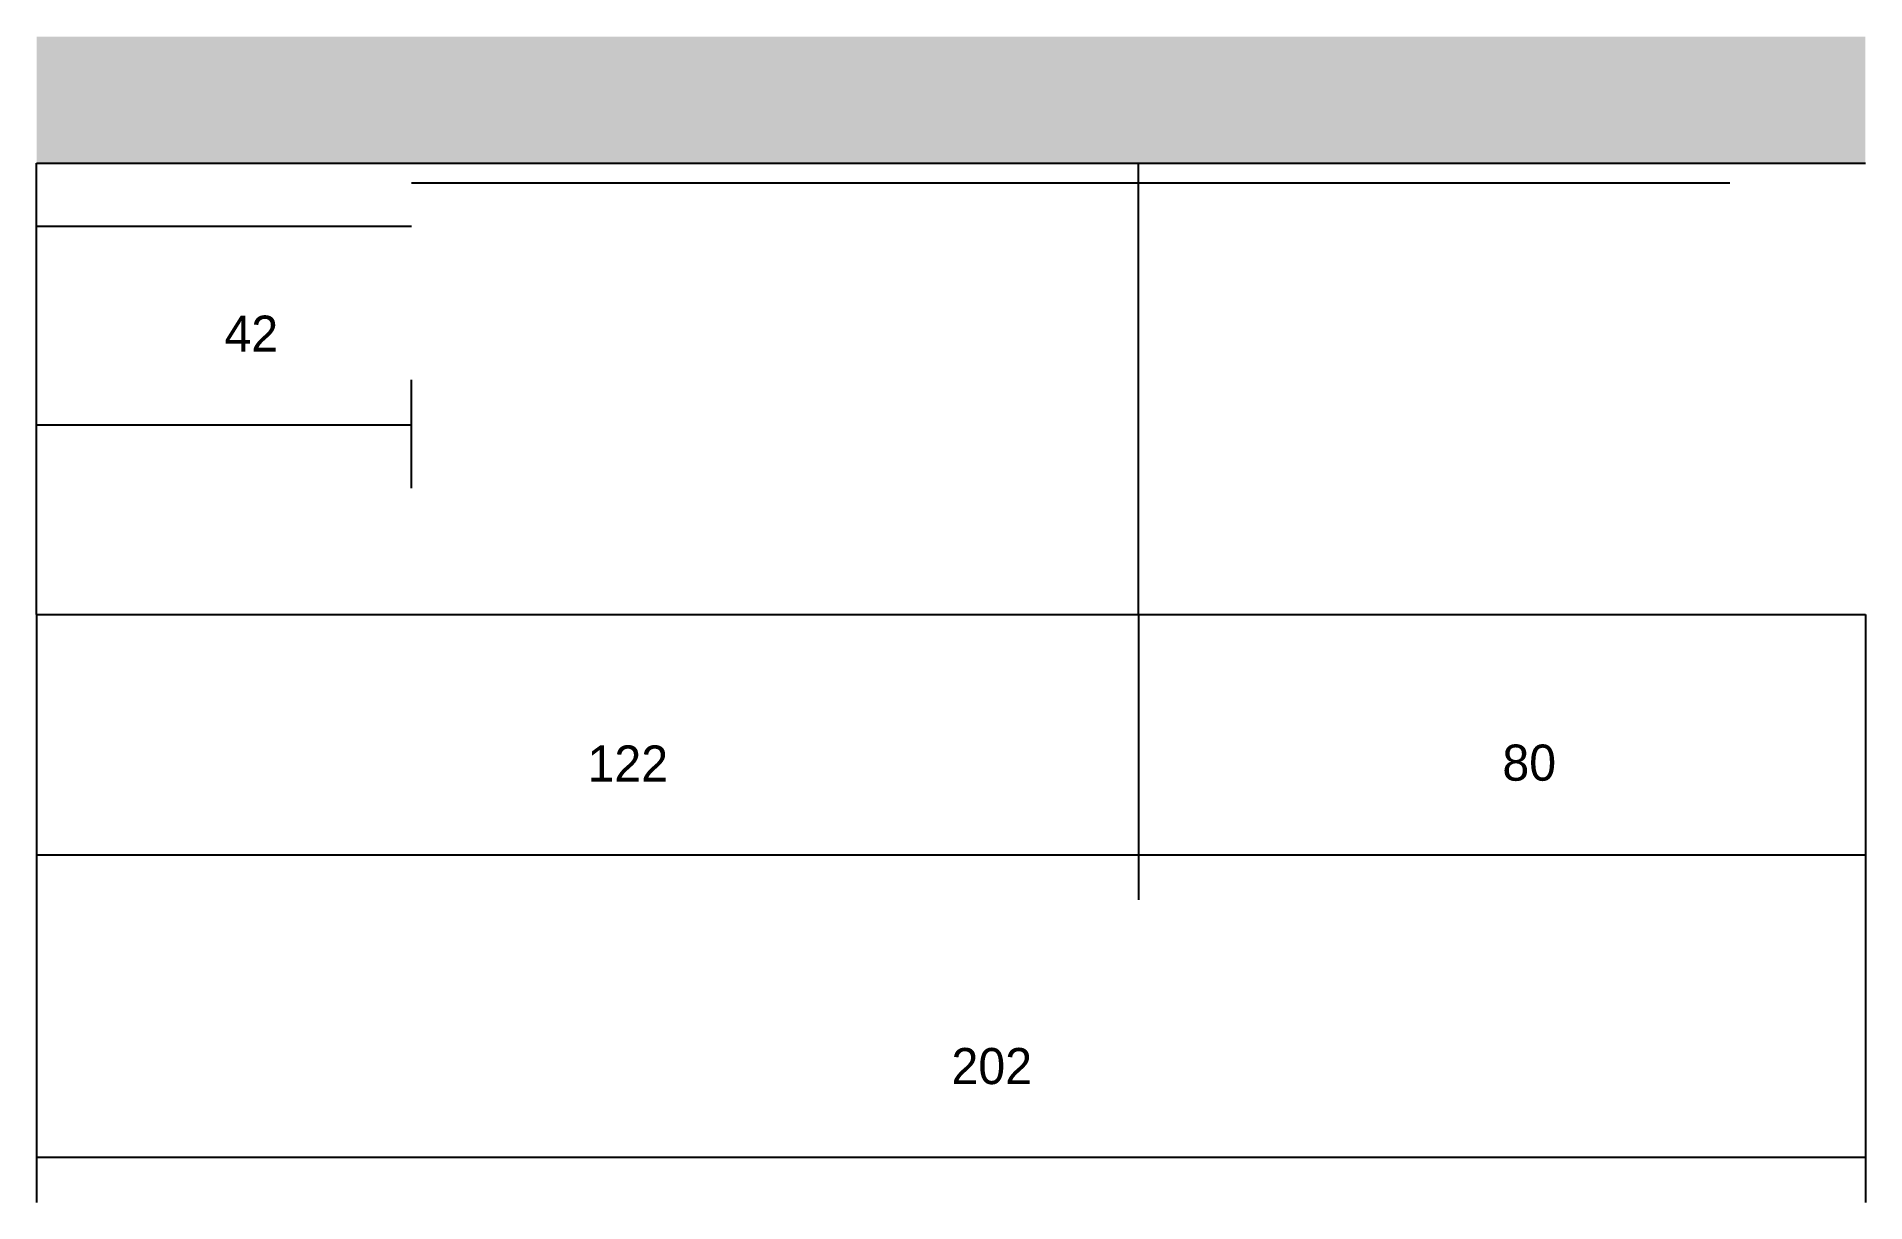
# Model space of a CAD drawing. Header units: metres. Extents: x -65046 to 21926, y -45195 to 1016.
# Drawn here: x 18237.7 to 18440.2, y -11135.5 to -11006.4 of the extents above; entities that cross this region are included whole.
import ezdxf

# ---------------------------------------------------------------- set-up
doc = ezdxf.new("R2010")
doc.units = ezdxf.units.M
for name, color, linetype in [('COTA', 241, 'Continuous'), ('Painéis', 200, 'Continuous'), ('SARR_2.2x7', 40, 'Continuous')]:
    doc.layers.add(name, color=color, linetype=linetype)

msp = doc.modelspace()

# ---------------------------------------------------------------- texts
at = {"layer": 'COTA'}
for s, p in [('42', (18258.5, -11041.3)), ('122', (18298.7, -11088.9)), ('80', (18400, -11088.8)), ('202', (18339, -11122.4))]:
    msp.add_text(s, height=4, dxfattribs=at).set_placement(p)

# ---------------------------------------------------------------- hatches: boundary and pattern name
at = {"layer": 'COTA'}
h = msp.add_hatch(dxfattribs=at)
h.set_pattern_fill('AR-CONC', scale=0.03)
h.paths.add_polyline_path([(18440.2, -11020.4), (18440.2, -11006.4), (18440.2, -11006.4), (18237.7, -11006.4), (18237.7, -11006.4), (18237.7, -11020.4), (18237.7, -11020.4), (18440.2, -11020.4)])

# ---------------------------------------------------------------- linework, layer by layer
for p, q in [((18237.7, -11056.4), (18237.7, -11044.4)), ((18279.2, -11056.4), (18279.2, -11044.4)), ((18237.7, -11049.4), (18279.2, -11049.4)), ((18237.7, -11070.4), (18237.7, -11102)), ((18237.7, -11070.4), (18237.7, -11135.5)), ((18359.7, -11070.4), (18359.7, -11102)), ((18359.7, -11070.4), (18359.7, -11102)), ((18440.2, -11070.4), (18440.2, -11102)), ((18440.2, -11070.4), (18440.2, -11135.5)), ((18237.7, -11097), (18359.7, -11097)), ((18359.7, -11097), (18440.2, -11097)), ((18237.7, -11130.5), (18440.2, -11130.5))]:
    msp.add_line(p, q, dxfattribs=at)
at = {"layer": 'Painéis'}
for p, q in [((18237.7, -11020.4), (18440.2, -11020.4)), ((18237.7, -11070.4), (18237.7, -11020.4)), ((18359.7, -11070.4), (18359.7, -11020.4)), ((18237.7, -11070.4), (18440.2, -11070.4))]:
    msp.add_line(p, q, dxfattribs=at)
at = {"layer": 'SARR_2.2x7'}
for p, q in [((18279.2, -11022.6), (18359.7, -11022.6)), ((18359.7, -11022.6), (18425.2, -11022.6)), ((18237.7, -11027.4), (18279.2, -11027.4))]:
    msp.add_line(p, q, dxfattribs=at)

msp.set_redraw_order([(e.dxf.handle, doc.entitydb.next_handle()) for e in msp.query("TEXT MTEXT ATTDEF DIMENSION ARC_DIMENSION")])  # texts and dimensions are drawn at this point

doc.saveas('drawing.dxf')
